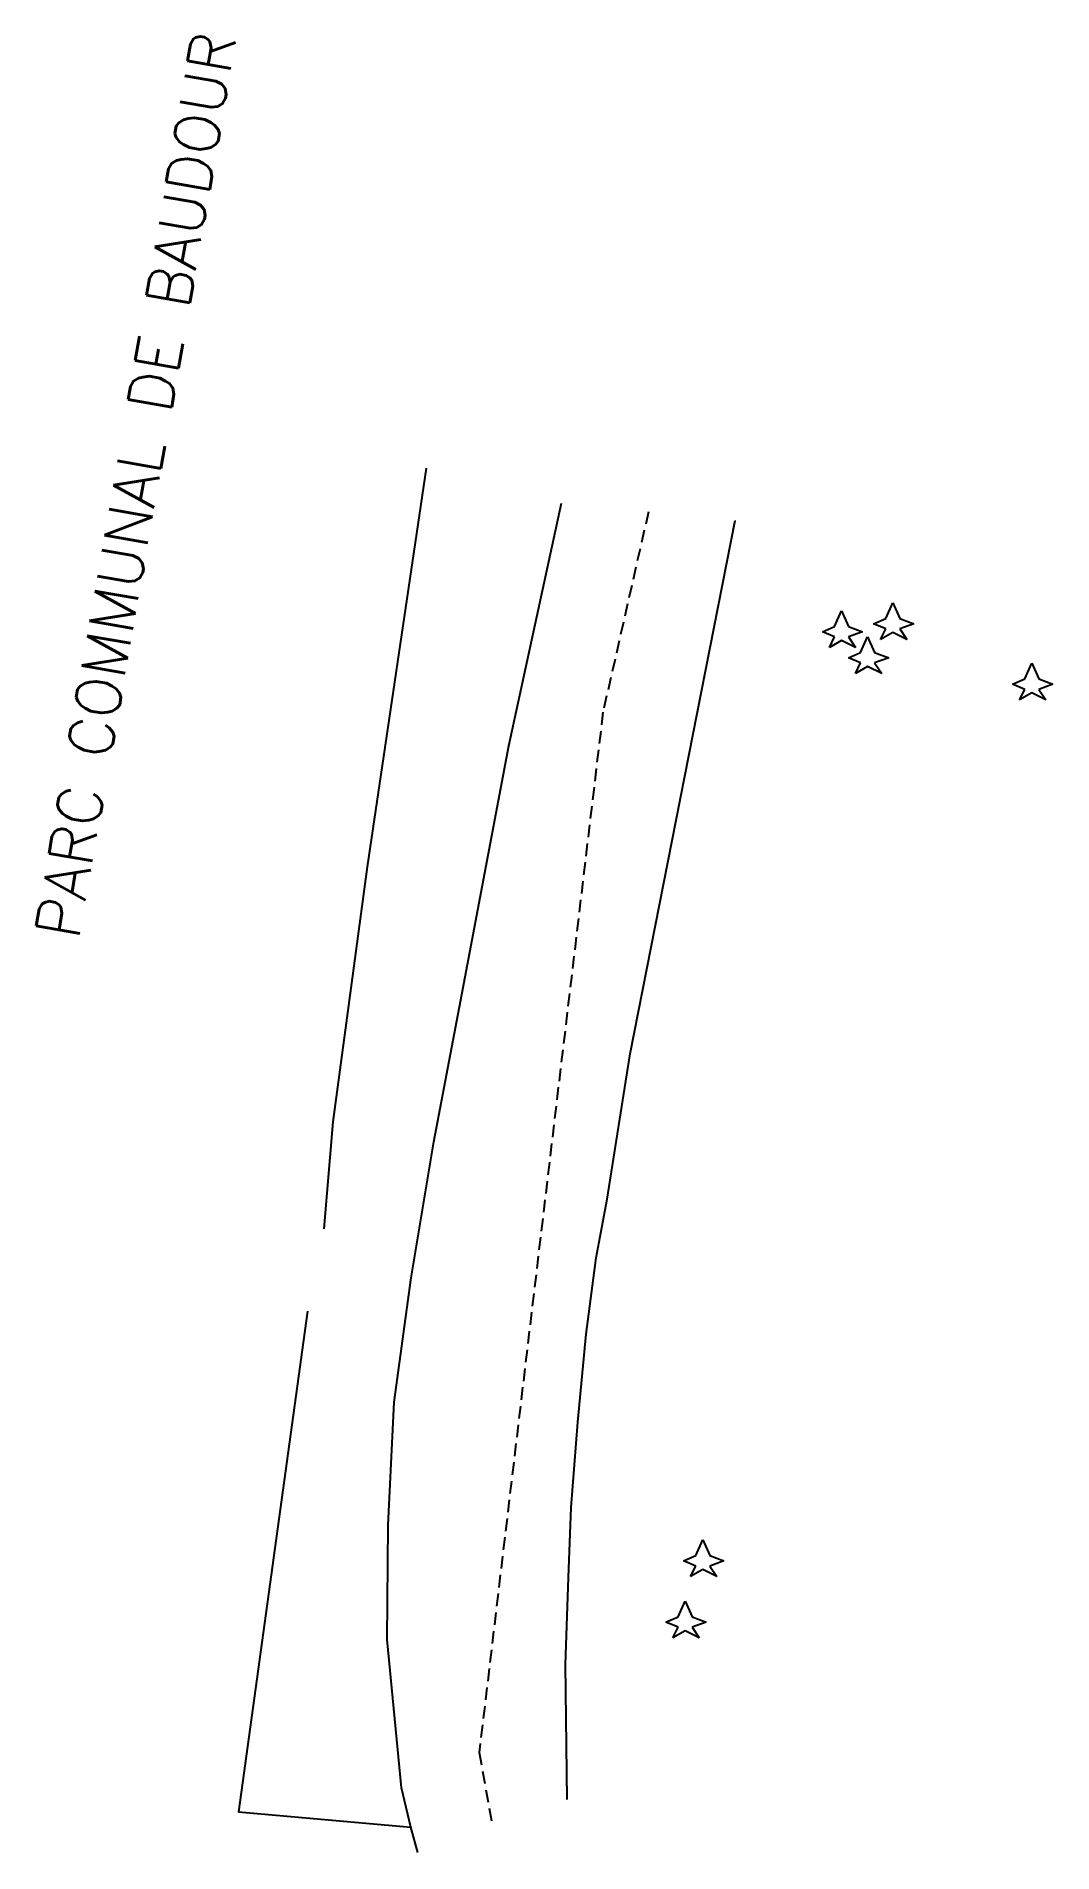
# Model space of a CAD drawing. Header units: millimetres. Extents: x 112069 to 113000, y 130019 to 131000.
# Drawn here: x 112083.4 to 112123.8, y 130225.8 to 130297.9 of the extents above; entities that cross this region are included whole.
import ezdxf

# ---------------------------------------------------------------- set-up
doc = ezdxf.new("R2010")
doc.units = ezdxf.units.MM
doc.linetypes.add('DASHED', pattern=[0.75, 0.5, -0.25])
doc.layers.get('0').update_dxf_attribs({"linetype": 'CONTINUOUS'})
for name, color, linetype in [('W0001', 6, 'DASHED'), ('W0008', 7, 'CONTINUOUS'), ('W0303', 7, 'CONTINUOUS'), ('W0330', 7, 'CONTINUOUS'), ('W0989', 7, 'CONTINUOUS')]:
    doc.layers.add(name, color=color, linetype=linetype)
doc.styles.get("Standard").update_dxf_attribs({"font": 'romans.shx', "width": 0.85})

msp = doc.modelspace()

# ---------------------------------------------------------------- texts
at = {"layer": 'W0989'}
msp.add_text('PARC COMMUNAL DE BAUDOUR', height=1.75, rotation=80.0865, dxfattribs=at).set_placement((112085.061, 130262.019))

# ---------------------------------------------------------------- blocks, each defined once
blk = doc.blocks.new('T303')
for p, q in [((-0.278, 0.209), (0, 0.835)), ((0, 0.835), (0.278, 0.209)), ((-0.765, 0), (-0.278, 0.209)), ((-0.278, -0.209), (-0.765, 0)), ((0.278, 0.209), (0.835, 0)), ((0.835, 0), (0.278, -0.209)), ((-0.487, -0.626), (-0.278, -0.209)), ((0, -0.348), (-0.487, -0.626)), ((0.557, -0.626), (0, -0.348)), ((0.278, -0.209), (0.557, -0.626))]:
    blk.add_line(p, q)

# ---------------------------------------------------------------- linework, layer by layer
at = {"layer": 'W0001'}
msp.add_lwpolyline([(112107.709, 130279.061), (112105.9, 130271.1), (112100.983, 130229.783), (112101.51, 130226.859)], dxfattribs=at)
at = {"layer": 'W0008'}
for points in [[(112100.2, 130259.4), (112102.167, 130269.767), (112104.258, 130279.408)], [(112106.067, 130251.767), (112106.983, 130257.533), (112111.159, 130278.714), (112111.159, 130278.714)], [(112097.9, 130228.383), (112097.333, 130234.267), (112097.367, 130238.817), (112097.6, 130243.7), (112098.283, 130248.633), (112099.183, 130254.033), (112100.2, 130259.4)], [(112104.477, 130227.912), (112104.477, 130227.912), (112104.477, 130227.912), (112104.417, 130233.283), (112104.533, 130236.733), (112104.633, 130239.517), (112104.9, 130242.9), (112105.233, 130246.4), (112105.633, 130249.433), (112106.067, 130251.767)], [(112098.267, 130226.817), (112097.9, 130228.383)], [(112098.542, 130225.807), (112098.267, 130226.817)]]:
    msp.add_lwpolyline(points, dxfattribs=at)
at = {"layer": 'W0330'}
for points in [[(112098.873, 130280.801), (112096.533, 130264.967), (112095.167, 130254.833), (112094.817, 130250.583)], [(112094.167, 130247.317), (112091.417, 130227.433), (112098.267, 130226.817)]]:
    msp.add_lwpolyline(points, dxfattribs=at)

# ---------------------------------------------------------------- block references
at = {"layer": 'W0303'}
for p in [(112117.417, 130274.617), (112115.383, 130274.3), (112116.417, 130273.267), (112122.933, 130272.217), (112109.867, 130237.4), (112109.167, 130234.967)]:
    msp.add_blockref('T303', p, dxfattribs=at)

msp.set_redraw_order([(e.dxf.handle, doc.entitydb.next_handle()) for e in msp.query("TEXT MTEXT ATTDEF DIMENSION ARC_DIMENSION")])  # texts and dimensions are drawn at this point

doc.saveas('drawing.dxf')
